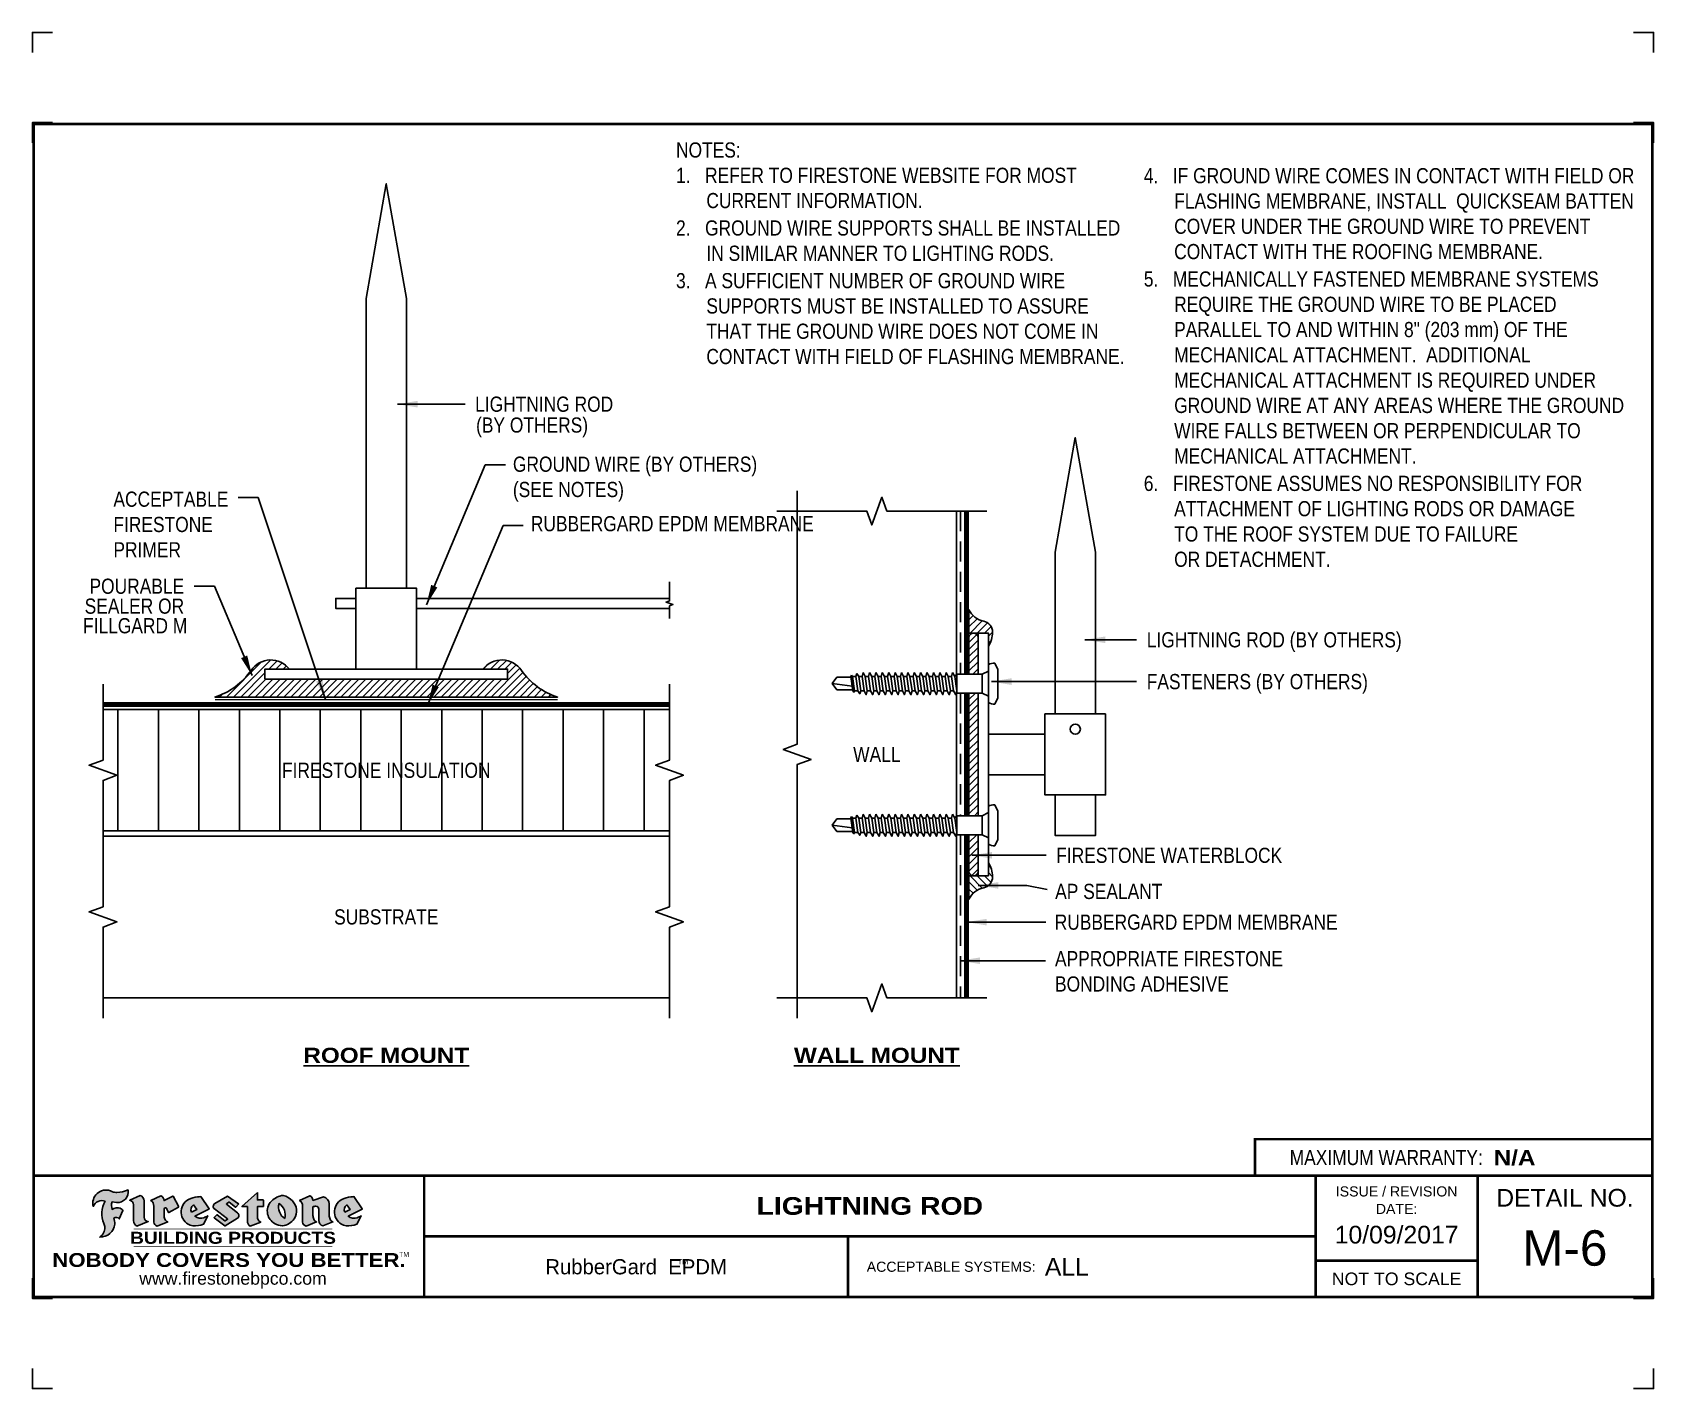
# Model space of a CAD drawing. Header units: inches. Extents: x 255.4 to 275.5, y -169.9 to -153.2.
import ezdxf
from ezdxf.enums import TextEntityAlignment as Align

# ---------------------------------------------------------------- set-up
doc = ezdxf.new("R2010")
doc.units = ezdxf.units.IN
doc.header["$MEASUREMENT"] = 0
doc.linetypes.add('DIVIDE2', pattern=[0.625, 0.25, -0.125, 0, -0.125, 0, -0.125])
doc.linetypes.add('HIDDEN', pattern=[0.375, 0.25, -0.125])
doc.layers.get('0').update_dxf_attribs({"linetype": 'CONTINUOUS'})
doc.layers.get('DEFPOINTS').update_dxf_attribs({"linetype": 'CONTINUOUS'})
for name, color, linetype in [('FSBP-ACCESSORY-FIRESTONE', 7, 'CONTINUOUS'), ('FSBP-ACCESSORY-OTHER', 7, 'CONTINUOUS'), ('FSBP-ADHESIVE', 1, 'HIDDEN'), ('FSBP-ANNO-NOTE', 7, 'CONTINUOUS'), ('FSBP-INSULATION', 7, 'CONTINUOUS'), ('FSBP-MEMBRANE', 7, 'CONTINUOUS'), ('FSBP-SEALANTS', 1, 'CONTINUOUS'), ('FSBP-SUBSTRATE-GENERIC', 9, 'CONTINUOUS'), ('FSBP-TTLB', 7, 'CONTINUOUS'), ('FSBP-TTLB-BORDER', 7, 'CONTINUOUS'), ('FSBP-TTLB-TEXT', 7, 'CONTINUOUS'), ('FSBP-WALL-CURB', 9, 'CONTINUOUS')]:
    doc.layers.add(name, color=color, linetype=linetype)
doc.styles.add('FSBP_ARIAL', font='arial.ttf')
doc.styles.add('FSBP_ARIAL_BOLD', font='')
doc.styles.add('FSBP_ARIAL_NAR', font='ARIALN.TTF')
doc.styles.add('FSBP_BANKGOTHIC', font='bgothm.ttf')
doc.styles.get('FSBP_ARIAL_BOLD').set_extended_font_data('Arial Black')
doc.dimstyles.new('FSBP-LEADER', dxfattribs={"dimtxt": 0.1875, "dimasz": 0.25, "dimexe": 0.0625, "dimexo": 0.125, "dimgap": 0.125, "dimtad": 0, "dimtih": 1, "dimtoh": 1, "dimdec": 4, "dimzin": 0, "dimdsep": 46, "dimlunit": 4, "dimtxsty": 'FSBP_ARIAL_NAR', "dimcen": 0.09375, "dimclrd": 256, "dimclre": 256, "dimclrt": 256, "dimadec": 0, "dimazin": 0, "dimtfac": 1, "dimtdec": 4, "dimtofl": 0, "dimtmove": 0, "dimatfit": 3, "dimfxl": 0, "dimtolj": 1, "dimtzin": 0, "dimlwd": -1, "dimlwe": -1, "dimarcsym": 0})

msp = doc.modelspace()

# ---------------------------------------------------------------- texts
at = {"layer": 'FSBP-ANNO-NOTE', "style": 'FSBP_ARIAL_NAR'}
for s, p in [('LIGHTNING ROD', (260.9171161807939, -157.7613753496663)), ('(BY OTHERS)', (260.9288349307939, -158.0191878496663)), ('LIGHTNING ROD (BY OTHERS)', (269.2160014105695, -160.6733132866116)), ('FASTENERS (BY OTHERS)', (269.2160014105695, -161.1899787850371)), ('FIRESTONE WATERBLOCK', (268.0970411334465, -163.3370995155607)), ('AP SEALANT', (268.0844049994237, -163.7832996482933)), ('RUBBERGARD EPDM MEMBRANE', (268.0789006952867, -164.1628947266584))]:
    msp.add_text(s, height=0.1875, dxfattribs=at).set_placement(p, align=Align.MIDDLE_LEFT)
for s, p in [('POURABLE', (257.3218648946468, -160.0113753496663)), ('SEALER OR', (257.3218648946468, -160.2574690996663)), ('FILLGARD M', (257.3609273946468, -160.4996565996663))]:
    msp.add_text(s, height=0.1875, dxfattribs=at).set_placement(p, align=Align.MIDDLE_RIGHT)
for s, p in [('WALL', (265.8807342619365, -162.0905085200029)), ('FIRESTONE INSULATION', (259.8191593795435, -162.286047044071)), ('SUBSTRATE', (259.8191593795435, -164.098547044071))]:
    msp.add_text(s, height=0.1875, dxfattribs=at).set_placement(p, align=Align.MIDDLE_CENTER)
at = {"layer": 'FSBP-ANNO-NOTE', "style": 'FSBP_ARIAL_BOLD'}
for s, p in [('%%UROOF MOUNT', (259.8191593795435, -165.8090607388324)), ('%%UWALL MOUNT', (265.8807342619365, -165.8090607388324))]:
    msp.add_text(s, height=0.1875, dxfattribs=at).set_placement(p, align=Align.MIDDLE)
at = {"layer": 'FSBP-ANNO-NOTE', "char_height": 0.1875, "attachment_point": 1, "style": 'FSBP_ARIAL_NAR'}
for s, width, gutter_width, heights, insert in [('NOTES:\\P1.   REFER TO FIRESTONE WEBSITE FOR MOST \\P{\\W6.27837; }CURRENT INFORMATION.\\P{\\H0.083333x;\\P}2.   GROUND WIRE SUPPORTS SHALL BE INSTALLED \\P{\\W6.27837; }IN SIMILAR MANNER TO LIGHTING RODS.\\P{\\H0.083333x;\\P}3.   A SUFFICIENT NUMBER OF GROUND WIRE \\P{\\W6.27837; }SUPPORTS MUST BE INSTALLED TO ASSURE \\P{\\W6.27837; }THAT THE GROUND WIRE DOES NOT COME IN \\P{\\W6.27837; }CONTACT WITH FIELD OF FLASHING MEMBRANE.', 5.539432600347936, 5, [3.088098994579923], (263.3994847630893, -154.5259848763999)), ('4.   IF GROUND WIRE COMES IN CONTACT WITH FIELD OR \\P{\\W6.27837; }FLASHING MEMBRANE, INSTALL  QUICKSEAM BATTEN \\P{\\W6.27837; }COVER UNDER THE GROUND WIRE TO PREVENT \\P{\\W6.27837; }CONTACT WITH THE ROOFING MEMBRANE.{\\H0.08333x;\\P\\P}5.   MECHANICALLY FASTENED MEMBRANE SYSTEMS \\P{\\W6.27837; }REQUIRE THE GROUND WIRE TO BE PLACED \\P{\\W6.27837; }PARALLEL TO AND WITHIN 8" (203 mm) OF THE {\\W6.0246;  \\P\\W6.2784; }MECHANICAL ATTACHMENT.  ADDITIONAL {\\W7.1692; \\P\\W6.2784; }MECHANICAL ATTACHMENT IS REQUIRED UNDER \\P{\\W6.27837; }GROUND WIRE AT ANY AREAS WHERE THE GROUND \\P{\\W6.27837; }WIRE FALLS BETWEEN OR PERPENDICULAR TO \\P{\\W6.27837; }MECHANICAL ATTACHMENT.{\\H0.08333x;\\P\\P}6.   FIRESTONE ASSUMES NO RESPONSIBILITY FOR \\P{\\W6.27837; }ATTACHMENT OF LIGHTING RODS OR DAMAGE \\P{\\W6.27837; }TO THE ROOF SYSTEM DUE TO FAILURE\\P{\\W6.27837; }OR DETACHMENT.', 6.189504595557082, 5, [5.536616227414271], (269.1796875, -154.84375)), ('GROUND WIRE (BY OTHERS)\\P(SEE NOTES)', 3.763444145555297, 5, [0.9287120205712289], (261.3839516863967, -158.4092868337964)), ('ACCEPTABLE \\PFIRESTONE PRIMER', 1.944913896027458, 5, [0.9287120205712289], (256.4477227318461, -158.8417821301499)), ('RUBBERGARD EPDM MEMBRANE', 3.301437677684589, 2.5, [0], (261.6056573178324, -159.14453125)), ('APPROPRIATE FIRESTONE BONDING ADHESIVE', 3.641434229308288, 0, [0.5488244563548528], (268.0822582709472, -164.5210490471203))]:
    msp.add_mtext_dynamic_manual_height_columns(s, width=width, gutter_width=gutter_width, heights=heights, dxfattribs=dict(at, insert=insert))

# ---------------------------------------------------------------- blocks, each defined once
blk = doc.blocks.new('TTLB-EPDM_1')
at = {"layer": 'FSBP-TTLB-TEXT'}
h = blk.add_hatch(color=1, dxfattribs=at)
edge = h.paths.add_edge_path()
edge.add_arc((1.037309769669573, -0.1982514792917306), 0.1319107607348553, 264.0410451462098, 370.3106169565175)
edge.add_arc((1.027551646585694, 0.1214293576525799), 0.3273056962876235, 270.05058356628535, 295.23459397187514, ccw=False)
edge.add_arc((1.022801957313345, -0.06680179986895154), 0.1391656561713503, 249.3281275763668, 272.0749124149863, ccw=False)
edge.add_line((0.9736743133014443, -0.1970076156048179), (0.9474927838574558, -0.1852745150568325))
edge.add_arc((0.8939498971398288, -0.3394262635682071), 0.1631857907024099, 70.84590087378872, 194.3325259843273)
edge.add_arc((0.8444260109029493, -0.4259936440910768), 0.1179914261095279, 70.96950098067128, 156.9641407594482, ccw=False)
edge.add_arc((1.153141409296894, -0.4684497516079468), 0.3110405457095052, 150.3231137483159, 203.2084295854517)
edge.add_arc((0.7562495500622943, -0.6412608153899899), 0.1218587156617311, 0.8849157075190988, 24.34668939894999, ccw=False)
edge.add_arc((0.7493781665697374, -0.6475258110744375), 0.1289731377238325, -58.36655102076742, 3.6216782311386737, ccw=False)
edge.add_arc((0.8256699029544474, -0.5792158350996106), 0.1783301886510354, 267.2205474105585, 354.1381621173521)
edge.add_arc((0.7903121048625305, -0.6011409294291745), 0.212787892960859, 0.9996158580669322, 21.00503380861244)
edge.add_arc((1.01880712263941, -0.5666691048185161), 0.05136395668415847, 40.82117713173261, 125.52727787225791, ccw=False)
edge.add_line((1.057676976260041, -0.5330924682126437), (1.102776947655911, -0.4308018311949837))
edge.add_arc((1.040858222524664, -0.4699705673995949), 0.07326744446031509, 32.31675181867256, 66.31481236598174)
edge.add_arc((1.032262518825329, -0.5063316993097662), 0.1102246948011782, 69.8179132332389, 125.254734720681)
edge.add_arc((1.127708877207287, -0.368959353531244), 0.1659710644737306, 164.1569669952081, 196.5811013160487, ccw=False)
edge.add_line((0.9680425188342383, -0.3236487780942383), (1.023615334387159, -0.3294494641845773))
h = blk.add_hatch(color=1, dxfattribs=at)
edge = h.paths.add_edge_path()
edge.add_line((1.275239419159561, -0.6223407783464694), (1.415345367376062, -0.5660418822574371))
edge.add_arc((1.421019305783958, -0.5090099247487757), 0.05731350411836949, 181.9717871001989, 264.31851000495806, ccw=False)
edge.add_line((1.363739737527226, -0.5109819325197265), (1.363412352251203, -0.3102363679013962))
edge.add_arc((1.294263659668751, -0.3103491388303989), 0.06914878453844908, 0.0934405599591014, 72.42834396969012)
edge.add_line((1.315139561173908, -0.2444268274366692), (1.186839444240604, -0.3024209471341379))
edge.add_arc((1.175246268095289, -0.3585110609420917), 0.05727567197445628, -0.017399788185912257, 78.322067691347, ccw=False)
edge.add_line((1.232521937428658, -0.3585284546236807), (1.232574268422297, -0.555126496687123))
edge.add_arc((1.305699496415486, -0.5558575689677219), 0.07312888236350451, 179.4272023230205, 245.3845503102953)
h = blk.add_hatch(color=1, dxfattribs=at)
edge = h.paths.add_edge_path()
edge.add_line((1.792026821926584, -0.3839679064720229), (1.722158956877934, -0.2518542302253621))
edge.add_arc((1.720119655279638, -0.2529327078887852), 0.002306916790721817, 27.87197133405656, 117.3766794470751)
edge.add_line((1.719058846382097, -0.250884159729182), (1.610638460368705, -0.3070279753467702))
edge.add_arc((1.547088841662962, -0.3061026658494403), 0.06355635479880145, 359.165808011073, 425.8793658831422)
edge.add_line((1.573061729235633, -0.2480956029480268), (1.446879247402876, -0.3051325108639702))
edge.add_arc((1.407812067100189, -0.370357133046621), 0.07602957263902092, -3.441403975725109, 59.07992244284969, ccw=False)
edge.add_line((1.483704536400296, -0.3749210150788969), (1.483704536400296, -0.5723838140635706))
edge.add_arc((1.54053746518044, -0.568254406115083), 0.05698275005415228, 184.1557352478595, 255.3066498366543)
edge.add_line((1.526084036778343, -0.6233736605654059), (1.657291340682093, -0.570650514527486))
edge.add_arc((1.688298576827198, -0.5021390388423987), 0.0752015358480571, 207.5160880841914, 245.649226723163, ccw=False)
edge.add_arc((1.721050197024907, -0.4914488168456328), 0.1093332836229113, 179.4823365255141, 204.5537900001094, ccw=False)
edge.add_line((1.611721375809452, -0.4904610114968335), (1.611721375809452, -0.4126404716788983))
edge.add_arc((1.628589765097195, -0.414159299036043), 0.01693662875851176, 28.356188110622725, 174.8549701683585, ccw=False)
edge.add_arc((1.627340435522395, -0.4197189881350504), 0.02111886817708033, 22.216893572439517, 40.10213956426492, ccw=False)
edge.add_line((1.646891420738257, -0.4117336534413738), (1.666638796144639, -0.4549750258192233))
edge.add_arc((1.668737246926742, -0.4540167099035481), 0.002306916790685496, 204.545128184284, 299.6323508190091)
edge.add_line((1.669877862091766, -0.4560219186518992), (1.791128135493295, -0.3870515928837648))
edge.add_line((1.791128135493295, -0.3870515928837648), (1.792026821926584, -0.3839679064720229))
h = blk.add_hatch(color=1, dxfattribs=at)
h.paths.add_polyline_path([(2.063388732080512, -0.2583237030618903, 0.02524281661523788), (2.025024361750752, -0.2610532129309178, 0.1213611957758757), (1.901773912052249, -0.3008158885520373, 0.6151668103976068), (1.93274136141747, -0.6099060679591872, 0.05306812109568645), (1.967936229862175, -0.617865745600497, 0.1150932231766138), (2.099126721549737, -0.5994933789882708), (2.151195569562105, -0.4944891916583316, -0.08755405562188731), (2.104230609512001, -0.5187113292177372, -0.265591761123442), (1.992692314386659, -0.5010701623316862), (2.165347897647223, -0.4141184325909109, 0.4518949533370738), (2.166222728871162, -0.4107679608846269)])
h.paths.add_polyline_path([(2.014217313945437, -0.4188965037300676), (1.951113654018855, -0.4515330109460507, -0.3720533890450154), (1.973177450672722, -0.3607130665457561)], flags=16)
h = blk.add_hatch(color=1, dxfattribs=at)
edge = h.paths.add_edge_path()
edge.add_arc((2.260407392426802, -0.3775796671688782), 0.04152450223225729, 123.20805433950699, 232.2027298779723, ccw=False)
edge.add_line((2.237665217914071, -0.3428366421988329), (2.393535971665983, -0.2540943745380986))
edge.add_arc((2.394677353533142, -0.2560991469722482), 0.002306916790741334, 55.64644466176611, 119.65426054492559, ccw=False)
edge.add_line((2.395979141996861, -0.2541946229174954), (2.531809646140459, -0.3470380726374032))
edge.add_arc((2.530468902927946, -0.3489153772789875), 0.002306916790700397, -42.731101238422525, 54.4661353739603, ccw=False)
edge.add_line((2.532163440279987, -0.3504807552658491), (2.498457913851155, -0.3869673252714421))
edge.add_arc((2.496763376499139, -0.3854019472845934), 0.002306916790672934, 233.7527076894875, 317.26889876138785, ccw=False)
edge.add_line((2.495399362263356, -0.38726241234572), (2.413849913492982, -0.3274738082119626))
edge.add_arc((2.412485899257181, -0.3293342732731342), 0.002306916790720064, 53.75270768979358, 124.4135619297835)
edge.add_line((2.41118211687575, -0.3274311136421062), (2.382933981293377, -0.346782838468144))
edge.add_arc((2.38423776367478, -0.3486859980991606), 0.002306916790694898, 124.4135619293799, 231.8459020253626)
edge.add_line((2.382812599816248, -0.3505000469010184), (2.519899969301207, -0.4581994452042721))
edge.add_arc((2.494247019847682, -0.4908523236374461), 0.04152450223225742, -55.21225898295222, 51.84590202520428, ccw=False)
edge.add_line((2.517938320565804, -0.5249552055672808), (2.364434947484597, -0.6179520922513717))
edge.add_arc((2.36323960192349, -0.6159790200102006), 0.002306916790726996, 233.2955624372927, 301.20872157023314, ccw=False)
edge.add_line((2.361860787187538, -0.6178285429225383), (2.231266621301074, -0.5204709167214361))
edge.add_arc((2.232647938930649, -0.5186232623475259), 0.002306916790697672, 135.5134179846393, 233.21798691998708, ccw=False)
edge.add_line((2.231002150870836, -0.5170067083764565), (2.262839375599356, -0.4845937328397696))
edge.add_arc((2.264485163659225, -0.4862102868108537), 0.002306916790748497, 53.0352839999411, 135.513417985369, ccw=False)
edge.add_line((2.265872365996302, -0.4843670465239001), (2.361834678328762, -0.5565872257804898))
edge.add_arc((2.363221880665761, -0.5547439854936304), 0.002306916790627066, 233.0352840000685, 302.2362632414394)
edge.add_line((2.36445241715569, -0.5566953042850713), (2.39428499383348, -0.5378823484768844))
edge.add_arc((2.393054457343549, -0.5359310296853765), 0.002306916790685166, 302.2362632406177, 412.2027298768422)
edge.add_line((2.394468296066179, -0.5341081404551886), (2.234958295420142, -0.4103916733127022))
h = blk.add_hatch(color=1, dxfattribs=at)
edge = h.paths.add_edge_path()
edge.add_line((2.763460561272041, -0.2072496393923444), (2.763460561272041, -0.2969520779963801))
edge.add_arc((2.765767478062699, -0.2969520779963943), 0.00230691679065842, 179.9999999996471, 269.9999999996471)
edge.add_line((2.765767478062685, -0.2992589947870528), (2.835417693520355, -0.2992589947870528))
edge.add_arc((2.835417693520355, -0.3015659115777538), 0.002306916790701052, 0, 90, ccw=False)
edge.add_line((2.837724610311056, -0.3015659115777538), (2.837724610311056, -0.3790761307453892))
edge.add_arc((2.83541769352037, -0.3790761307453749), 0.002306916790686842, 269.99999999964706, 359.99999999964706, ccw=False)
edge.add_line((2.835417693520355, -0.3813830475360618), (2.765767478062685, -0.3813830475360618))
edge.add_arc((2.765767478062699, -0.3836899643267202), 0.00230691679065842, 90.00000000035294, 180.0000000003529)
edge.add_line((2.763460561272041, -0.3836899643267344), (2.763460561272041, -0.5033995910642801))
edge.add_arc((2.836735953378943, -0.5071368822038516), 0.07337063740681413, 177.0802527808789, 245.3249543133826)
edge.add_line((2.806105814540615, -0.5738080530967267), (2.674529557384915, -0.6226036013049594))
edge.add_arc((2.708610405062069, -0.564298408791804), 0.06753517344606039, 177.0345319916277, 239.6926428024901, ccw=False)
edge.add_line((2.641165668230087, -0.560804539009709), (2.641165668230087, -0.3836899643267344))
edge.add_arc((2.638858751439429, -0.3836899643267202), 0.00230691679065842, 359.9999999996471, 449.999999999647)
edge.add_line((2.638858751439443, -0.3813830475360618), (2.572857950769389, -0.3813830475360618))
edge.add_line((2.572857950769389, -0.3813830475360618), (2.763460561272041, -0.2072496393923444))
h = blk.add_hatch(color=1, dxfattribs=at)
edge = h.paths.add_edge_path(flags=16)
edge.add_arc((2.940363509127394, -0.4847985213681437), 0.1684614578629418, 344.5558804047865, 417.0140046669545)
edge.add_arc((3.194458079644619, -0.3883534532477785), 0.1684614578629414, 164.5558804047864, 237.0140046669546)
edge = h.paths.add_edge_path()
edge.add_arc((3.069375116502199, -0.4399344555144872), 0.1828726885096673, 136.0914512150047, 191.213418978326)
edge.add_arc((3.064939550433406, -0.4318234379590333), 0.1803148804748503, 194.0167254156723, 240.6663730831859)
edge.add_arc((3.098047041778981, -0.3845058757092554), 0.2378525180183701, 239.2975390661776, 264.2889872773176)
edge.add_arc((3.04884478212623, -0.4190232383793012), 0.203760689247156, 277.1986764832036, 326.503572961274)
edge.add_arc((3.077739326803546, -0.4341046616465112), 0.171374865791709, 325.3768876809902, 406.3828327799087)
edge.add_arc((3.011839488065919, -0.4896144380417797), 0.2571945645850002, 44.28462553519766, 73.82901434867304)
edge.add_arc((3.117152499586992, -0.4983433120546693), 0.2579560664039132, 97.50292863483666, 134.1039137579027)
h = blk.add_hatch(color=1, dxfattribs=at)
edge = h.paths.add_edge_path()
edge.add_line((3.322690228557462, -0.5721896537377091), (3.322690228557462, -0.3749210150788969))
edge.add_arc((3.246797759257384, -0.3703571330465745), 0.076029572638996, 356.5585960242387, 419.0799224428129)
edge.add_line((3.285864939560099, -0.3051325108639702), (3.412047421392799, -0.2480956029480268))
edge.add_arc((3.386074533820159, -0.3061026658494941), 0.06355635479883807, 0.3962622833877276, 65.87936588318718, ccw=False)
edge.add_line((3.449629368605429, -0.3056631084210863), (3.580526418688805, -0.2593848434574539))
edge.add_arc((3.555744121700958, -0.3530904070730321), 0.09692726601172152, 2.366977007666776, 75.18615851992018, ccw=False)
edge.add_line((3.652588689330287, -0.3490873311063041), (3.652588689330287, -0.4883770011386872))
edge.add_arc((3.761877549389556, -0.4914934052703811), 0.1093332836229047, 178.3666365323574, 204.5537900000422)
edge.add_arc((3.729125929191727, -0.5021836272670953), 0.07520153584796169, 207.5160880841711, 245.2240541443093)
edge.add_line((3.697611150971852, -0.5704631245385627), (3.572585913552643, -0.6207021253773775))
edge.add_arc((3.59534718600759, -0.5526356419907701), 0.07177131519198746, 180.3328587115751, 251.51018566665869, ccw=False)
edge.add_line((3.523577081955409, -0.5530525936986663), (3.523577081955409, -0.4153032515383615))
edge.add_arc((3.486319529276879, -0.4148773504126441), 0.0372599868942854, 359.3450650296066, 449.0500281941028)
edge.add_arc((3.482769874121713, -0.4419622099033496), 0.06447454900600783, 86.29402372314017, 119.8211331593848)
edge.add_line((3.450707067966732, -0.3860252459975726), (3.450707067966732, -0.4904610114968335))
edge.add_arc((3.560035889182251, -0.491448816845647), 0.1093332836229751, 179.4823365255069, 204.5537900001023)
edge.add_arc((3.527284268984408, -0.5021390388424952), 0.07520153584796385, 207.5160880841699, 245.6492267231416)
edge.add_line((3.496277032839316, -0.570650514527486), (3.365069728935509, -0.6233736605654059))
edge.add_arc((3.37950248606194, -0.5682868177318081), 0.05694615642555727, 183.9298782390169, 255.318496325343, ccw=False)
h = blk.add_hatch(color=1, dxfattribs=at)
h.paths.add_polyline_path([(3.957695472291277, -0.2583237030618903, 0.02524281661523822), (3.919331101961575, -0.2610532129309178, 0.1085638477195505), (3.807890832595604, -0.2939221658134414, 0.6425897848490651), (3.827048101628293, -0.6099060679591872, 0.05306812109569052), (3.862242970072884, -0.617865745600497, 0.1150932231766133), (3.993433461760503, -0.5994933789882708), (4.045502309772871, -0.4944891916583316, -0.08755405562189084), (3.998537349722767, -0.5187113292177372, -0.2655917611234366), (3.886999054597368, -0.5010701623316862), (4.059654637857989, -0.4141184325909109, 0.4518949533370731), (4.060529469081928, -0.4107679608846269)])
h.paths.add_polyline_path([(3.90852405415626, -0.4188965037300676), (3.845420394229677, -0.4515330109460507, -0.3720533890450147), (3.867484190883488, -0.3607130665457561)], flags=16)
at = {"layer": 'DEFPOINTS', "linetype": 'Continuous', "ltscale": 1.75}
for points in [[(-0.015625, 13.88083333333333), (-0.015625, 14.13083333333333), (0.234375, 14.13083333333333)], [(20.01562500000003, 13.88083333333333), (20.01562500000003, 14.13083333333333), (19.76562500000003, 14.13083333333333)], [(-0.015625, -2.380833333333342), (-0.015625, -2.630833333333342), (0.234375, -2.630833333333342)], [(20.01562500000003, -2.380833333333342), (20.01562500000003, -2.630833333333342), (19.76562500000003, -2.630833333333342)]]:
    blk.add_lwpolyline(points, dxfattribs=at)
at = {"layer": 'DEFPOINTS', "color": 1}
for points in [[(0.234375, 13.015625), (-0.015625, 13.015625), (-0.015625, 12.765625)], [(20.015625, 12.765625), (20.015625, 13.015625), (19.765625, 13.015625)], [(0.234375, -1.515625), (-0.015625, -1.515625), (-0.015625, -1.265625)], [(20.015625, -1.265625), (20.015625, -1.515625), (19.765625, -1.515625)]]:
    blk.add_lwpolyline(points, dxfattribs=at)
at = {"layer": 'FSBP-TTLB', "const_width": 0.03125}
blk.add_lwpolyline([(15.09028770518938, 0), (20, 0), (20, 0.4512598240669945), (15.09028770518938, 0.4512598240669945)], close=True, dxfattribs=at)
for points in [[(0, 0), (0, -1.5), (20, -1.5), (20, 0), (0, 0)], [(4.825208527206769, 0), (4.825208527206769, -0.75)], [(15.84028770518938, 0), (15.84028770518938, -1.5)], [(17.84110496735593, 0), (17.84110496735593, -1.5)], [(20, 0), (20, -1.5)], [(4.825208527206769, -0.75), (15.84028770518938, -0.75)], [(4.825208527206769, -0.75), (4.825208527206769, -1.5)], [(15.84028770518938, -1.048740175933006), (17.84110496735593, -1.048740175933006)]]:
    blk.add_lwpolyline(points, dxfattribs=at)
at = {"layer": 'FSBP-TTLB-BORDER', "const_width": 0.03125}
blk.add_lwpolyline([(20, 0), (20, 13), (0, 13), (0, 0)], dxfattribs=at)
at = {"layer": 'FSBP-TTLB-TEXT', "color": 1}
blk.add_line((0.7358432058323388, -0.379822754145593), (0.7358432058323388, -0.379822754145593), dxfattribs=at)
for points in [[(1.023615323725323, -0.3294494630716969, 0.5000510906601082), (1.167090420776901, -0.1746414942047778, -0.1103304102359608), (1.027840608309816, -0.2058762110801382, -0.09957876667165425), (0.9736743133014443, -0.1970076156048179), (0.9474927838574558, -0.1852745150568325, 0.5978159689075124), (0.7358432058323388, -0.379822754145593, -0.3938834584182213), (0.8828996422548698, -0.3144510229727047, 0.2349406564350952), (0.86727108227484, -0.5910237178633082, -0.1027304183841549), (0.8780937320133262, -0.6393788197974146, -0.2772692352614086), (0.8170223912655956, -0.7573362346216896, 0.3985429150902959), (1.003067614090241, -0.5974286950643517, 0.0875124847930418), (0.9889600163401155, -0.5248671157293501, -0.3874031597924062), (1.057676976260041, -0.5330924682126437), (1.102776947655911, -0.4308018311949837, 0.1494423498871741), (1.07029056398062, -0.4028746979725923, 0.2467195073738216), (0.9686394281704906, -0.4163228904100862, -0.1424285161541127), (0.9680425188342383, -0.3236487780942383), (1.023615334387159, -0.3294494641845773)], [(2.166222728871162, -0.4107679608846269), (2.063388732080512, -0.2583237030618903, 0.02524281661523788), (2.025024361750752, -0.2610532129309178, 0.1085638477195265), (1.913584092384895, -0.2939221658134414, 0.6425897848491228), (1.93274136141747, -0.6099060679591872, 0.05306812109568648), (1.967936229862175, -0.617865745600497, 0.1150932231766137), (2.099126721549737, -0.5994933789882708), (2.151195569562105, -0.4944891916583316, -0.0875540556218873), (2.104230609512001, -0.5187113292177372, -0.2655917611234418), (1.992692314386659, -0.5010701623316862), (2.165347897647223, -0.4141184325909109)], [(2.763460561272041, -0.2072496393923444), (2.763460561272041, -0.2969520779963801, 0.4142135623730958), (2.765767478062685, -0.2992589947870528), (2.835417693520355, -0.2992589947870528, -0.414213562373095), (2.837724610311056, -0.3015659115777538), (2.837724610311056, -0.3790761307453892, -0.4142135623730938), (2.835417693520355, -0.3813830475360618), (2.765767478062685, -0.3813830475360618, 0.4142135623730958), (2.763460561272041, -0.3836899643267344), (2.763460561272041, -0.5033995910642801, 0.3068985753588853), (2.806105814540615, -0.5738080530967267), (2.674529557384915, -0.6226036013049594, -0.2804194150632976), (2.641165668230087, -0.560804539009709), (2.641165668230087, -0.3836899643267344, 0.414213562373095), (2.638858751439443, -0.3813830475360618), (2.572857950769389, -0.3813830475360618), (2.763460561272041, -0.2072496393923444)], [(4.060529469081928, -0.4107679608846269), (3.957695472291277, -0.2583237030618903, 0.02524281661523788), (3.919331101961575, -0.2610532129309178, 0.1085638477195265), (3.807890832595604, -0.2939221658134414, 0.6425897848491228), (3.827048101628293, -0.6099060679591872, 0.05306812109568648), (3.862242970072884, -0.617865745600497, 0.1150932231766137), (3.993433461760503, -0.5994933789882708), (4.045502309772871, -0.4944891916583316, -0.0875540556218873), (3.998537349722767, -0.5187113292177372, -0.2655917611234418), (3.886999054597368, -0.5010701623316862), (4.059654637857989, -0.4141184325909109)], [(4.059654637857989, -0.4141184325909109, 0.4518949533370731), (4.060529469081928, -0.4107679608846269, 0.4518949533370731)]]:
    blk.add_lwpolyline(points, format="xyb", dxfattribs=at)
for points in [[(1.275239419159561, -0.6223407783464694), (1.415345367376062, -0.5660418822574371, -0.3756100036733062), (1.363739737527226, -0.5109819325197265), (1.363412352251203, -0.3102363679013962, 0.3265360292958048), (1.315139561173908, -0.2444268274366692), (1.186839444240604, -0.3024209471341379, -0.3557863980845349), (1.232521937428658, -0.3585284546236807), (1.232574268422297, -0.555126496687123, 0.2960110723418457)], [(1.792026821926584, -0.3839679064720229), (1.722158956877934, -0.2518542302253621, 0.4116839150163434), (1.719058846382097, -0.250884159729182), (1.610638460368705, -0.3070279753467702, 0.2996033003794034), (1.573061729235633, -0.2480956029480268), (1.446879247402876, -0.3051325108639702, -0.2797757560995365), (1.483704536400296, -0.3749210150788969), (1.483704536400296, -0.5723838140635706, 0.320828638474519), (1.526084036778343, -0.6233736605654059), (1.657291340682093, -0.570650514527486, -0.1679398621276611), (1.621603752698661, -0.5368819723450571, -0.1098333365370753), (1.611721375809452, -0.4904610114968335), (1.611721375809452, -0.4126404716788983, -0.743334502655012), (1.64349420176768, -0.4061152228778298, -0.07819791644735608), (1.646891420738257, -0.4117336534413738), (1.666638796144639, -0.4549750258192233, 0.4404648714563479), (1.669877862091766, -0.4560219186518992), (1.791128135493295, -0.3870515928837648)], [(1.951113654018855, -0.4515330109460507), (2.014217313945437, -0.4188965037300676), (1.973177450672722, -0.3607130665457561, 0.3720533890450154)], [(2.234958295420142, -0.4103916733127022, -0.5150044486718882), (2.237665217914071, -0.3428366421988329), (2.393535971665983, -0.2540943745380986, -0.2867822934100265), (2.395979141996861, -0.2541946229174954), (2.531809646140459, -0.3470380726374032, -0.4515027974650387), (2.532163440279987, -0.3504807552658491), (2.498457913851155, -0.3869673252714421, -0.3814439164929681), (2.495399362263356, -0.38726241234572), (2.413849913492982, -0.3274738082119626, 0.3184718635035665), (2.41118211687575, -0.3274311136421062), (2.382933981293377, -0.346782838468144, 0.5064094529656681), (2.382812599816248, -0.3505000469010184), (2.519899969301207, -0.4581994452042721, -0.5043597839115849), (2.517938320565804, -0.5249552055672808), (2.364434947484597, -0.6179520922513717, -0.3053163970316367), (2.361860787187538, -0.6178285429225383), (2.231266621301074, -0.5204709167214361, -0.4541703869768119), (2.231002150870836, -0.5170067083764565), (2.262839375599356, -0.4845937328397696, -0.3762644290664977), (2.265872365996302, -0.4843670465239001), (2.361834678328762, -0.5565872257804898, 0.3114700032088108), (2.36445241715569, -0.5566953042850713), (2.39428499383348, -0.5378823484768844, 0.520381097387146), (2.394468296066179, -0.5341081404551886)], [(2.937624918725987, -0.3131105398334029, 0.2452625673097023), (2.889993533867141, -0.4754966266250307, 0.2064059665179019), (2.976604338974084, -0.5890186876871866, 0.1094800500670344), (3.074378098474654, -0.6211778035979165, 0.2185147641853038), (3.218764944843201, -0.5314757029352819, 0.3689489483072479), (3.195959963110113, -0.3100352223135445, 0.1296305888694145), (3.0834694040758, -0.242595816912754, 0.1610736375384317)], [(3.10274193015772, -0.5296595419651595, 0.3271311138286319), (3.032079658614293, -0.3434924326507627, 0.3271311138286322)], [(3.322690228557462, -0.5721896537377091), (3.322690228557462, -0.3749210150788969, 0.2797757560995341), (3.285864939560099, -0.3051325108639702), (3.412047421392799, -0.2480956029480268, -0.2937618496109166), (3.449629368605429, -0.3056631084210863), (3.580526418688805, -0.2593848434574539, -0.3288760160581939), (3.652588689330287, -0.3490873311063041), (3.652588689330287, -0.4883770011386872, 0.114762897203527), (3.662431105063263, -0.536926560769686, 0.166032965990522), (3.697611150971852, -0.5704631245385627), (3.572585913552643, -0.6207021253773775, -0.3209557512194564), (3.523577081955409, -0.5530525936986663), (3.523577081955409, -0.4153032515383615, 0.4127061514896111), (3.48693727661589, -0.3776224848030694, 0.1473421876160361), (3.450707067966732, -0.3860252459975726), (3.450707067966732, -0.4904610114968335, 0.1098333365370753), (3.460589444855941, -0.5368819723450855, 0.1679398621276611), (3.496277032839316, -0.570650514527486), (3.365069728935509, -0.6233736605654059, -0.3219729545308964), (3.322690228557462, -0.5721896537377091, 29.1476284739)], [(3.845420394229677, -0.4515330109460507), (3.90852405415626, -0.4188965037300676), (3.867484190883488, -0.3607130665457561, 0.3720533890450154)]]:
    blk.add_lwpolyline(points, format="xyb", close=True, dxfattribs=at)
at = {"layer": 'FSBP-TTLB-TEXT'}
for points, const_width in [([(1.233926579809207, -0.6584455781731435), (3.691229482685259, -0.6584455781731577)], 0.0078125), ([(10.06152282927678, -0.75), (10.06152282927678, -1.5)], 0.03125), ([(1.233926579809207, -0.8761560960495984), (3.691229482685259, -0.8761560960495842)], 0.0078125)]:
    blk.add_lwpolyline(points, dxfattribs=dict(at, const_width=const_width))
at = {"layer": 'FSBP-TTLB-TEXT', "color": 1}
for centre, start, end in [((1.789987520328282, -0.3850463841354355), 299.6323508193319, 27.87197133380463), ((2.164310260790558, -0.412058050385383), 296.7304547840455, 34.00233684987403)]:
    blk.add_arc(centre, 0.00230691679068068, start, end, dxfattribs=at)
at = {"layer": 'FSBP-TTLB-TEXT', "style": 'FSBP_ARIAL_NAR'}
blk.add_text('MAXIMUM WARRANTY:', height=0.1875, dxfattribs=at).set_placement((17.90516569312837, 0.2256299120335257), align=Align.MIDDLE_RIGHT)
at = {"layer": 'FSBP-TTLB-TEXT'}
for s, height, style, p in [('ISSUE / REVISION', 0.125, 'FSBP_ARIAL', (16.84069633627263, -0.1938496373466023)), ('DETAIL NO.', 0.21875, 'FSBP_ARIAL', (18.92055248367797, -0.2724398367368792)), ('DATE:', 0.125, 'FSBP_ARIAL', (16.84069633627263, -0.409973105348854)), ('www.firestonebpco.com', 0.15625, 'FSBP_ARIAL', (2.462578031247233, -1.268657306740124)), ('RubberGard  EPDM', 0.1875, 'FSBP_BANKGOTHIC', (7.443365678241776, -1.125)), ('TM', 0.0625, 'FSBP_BANKGOTHIC', (8.023397742165457, -1.062518816683806)), ('NOT TO SCALE', 0.15625, 'FSBP_ARIAL', (16.84069633627263, -1.274370087966503))]:
    blk.add_text(s, height=height, dxfattribs=dict(at, style=style)).set_placement(p, align=Align.MIDDLE_CENTER)
at = {"layer": 'FSBP-TTLB-TEXT', "lineweight": 18, "style": 'FSBP_ARIAL_BOLD'}
blk.add_text('BUILDING PRODUCTS', height=0.1484375, dxfattribs=at).set_placement((2.462578031247233, -0.7673008371113639), align=Align.MIDDLE_CENTER)
at = {"layer": 'FSBP-TTLB-TEXT', "color": 1}
for s, height, style, p in [('NOBODY COVERS YOU BETTER.', 0.171875, 'FSBP_ARIAL_BOLD', (2.412604263603384, -1.041650450587369)), ('TM', 0.0625, 'FSBP_BANKGOTHIC', (4.576671173373001, -0.9725745042934193))]:
    blk.add_text(s, height=height, dxfattribs=dict(at, style=style)).set_placement(p, align=Align.MIDDLE_CENTER)
at = {"layer": 'FSBP-TTLB-TEXT', "style": 'FSBP_ARIAL'}
blk.add_text('ACCEPTABLE SYSTEMS:', height=0.125, dxfattribs=at).set_placement((10.29281281591562, -1.125), align=Align.MIDDLE_LEFT)
at = {"layer": 'FSBP-TTLB-TEXT'}
for tag, height, style, p in [('MAXIMUM_WARRANTY', 0.1875, 'FSBP_ARIAL_BOLD', (18.03987100774941, 0.2240244307510579)), ('ACCPT_SYSTEMS', 0.21875, 'FSBP_ARIAL', (12.49438170418193, -1.125))]:
    blk.add_attdef(tag, text='', height=height, dxfattribs=dict(at, style=style)).set_placement(p, align=Align.MIDDLE_LEFT)
for tag, height, style, p in [('DETAIL_DESCP_LINE_1', 0.21875, 'FSBP_ARIAL_BOLD', (10.33118450231211, -0.3736318192489421)), ('ISSUE_REV_DATE', 0.21875, 'FSBP_ARIAL', (16.84069633627263, -0.7282559425942452)), ('DETAIL_NUMBER', 0.4375, 'FSBP_ARIAL', (18.91941590748775, -0.8931630692489421))]:
    blk.add_attdef(tag, text='', height=height, dxfattribs=dict(at, style=style)).set_placement(p, align=Align.MIDDLE_CENTER)
blk = doc.blocks.new('FSBP_AP_FASTENER_02')
at = {"layer": 'FSBP-ACCESSORY-FIRESTONE'}
for p, q in [((-0.125, 0), (-0.09375, -0.0625)), ((0.09375, -0.0625), (0.125, 0)), ((-0.09375, -0.0625), (-0.09375, -0.3125)), ((-0.09375, -0.0625), (0.09375, -0.0625)), ((0.09375, -0.0625), (0.09375, -0.3125)), ((-0.09375, -0.3125), (-0.0703125, -0.3325892857142776)), ((-0.0703125, -0.3641565527315151), (-0.0703125, -0.3957238197487527)), ((-0.0703125, -0.4272910867660471), (-0.0703125, -0.4588583537832847)), ((0.0703125, -0.3440672670172376), (0.0703125, -0.3756345340344751)), ((0.0703125, -0.4072018010517695), (0.0703125, -0.4387690680690071)), ((0.0703125, -0.4703363350862446), (0.0703125, -0.501903602103539)), ((-0.0703125, -0.4904256208005222), (-0.0703125, -0.5219928878178166)), ((-0.0703125, -0.5535601548350542), (-0.0703125, -0.5851274218523486)), ((-0.0703125, -0.6166946888695861), (-0.0703125, -0.6482619558868237)), ((0.0703125, -0.5334708691207766), (0.0703125, -0.5650381361380141)), ((0.0703125, -0.5966054031553085), (0.0703125, -0.6281726701725461)), ((-0.0703125, -0.6798292229041181), (-0.0703125, -0.7113964899213556)), ((-0.0703125, -0.7429637569385932), (-0.0703125, -0.7745310239558876)), ((0.0703125, -0.6597399371897836), (0.0703125, -0.691307204207078)), ((0.0703125, -0.7228744712243156), (0.0703125, -0.7544417382415531)), ((0.0703125, -0.7860090052588475), (0.0703125, -0.8175762722760851)), ((-0.0703125, -0.8060982909731251), (-0.0703125, -0.8376655579903627)), ((-0.0703125, -0.8692328250076571), (-0.0703125, -0.9008000920248946)), ((-0.0703125, -0.9323673590421322), (-0.0703125, -0.9639346260594266)), ((0.0703125, -0.8491435392933226), (0.0703125, -0.880710806310617)), ((0.0703125, -0.9122780733278546), (0.0703125, -0.943845340345149)), ((-0.0703125, -0.9955018930766641), (-0.0703125, -1.027069160093902)), ((-0.0703125, -1.058636427111196), (-0.0703125, -1.090203694128434)), ((0.0703125, -0.9754126073623866), (0.0703125, -1.006979874379624)), ((0.0703125, -1.038547141396919), (0.0703125, -1.070114408414156)), ((0.0703125, -1.101681675431394), (0.0703125, -1.133248942448688)), ((-0.0703125, -1.121770961145671), (-0.0703125, -1.153338228162966)), ((-0.0703125, -1.184905495180203), (-0.0703125, -1.216472762197441)), ((-0.0703125, -1.248040029214735), (-0.0703125, -1.279607296231973)), ((0.0703125, -1.164816209465926), (0.0703125, -1.196383476483163)), ((0.0703125, -1.227950743500458), (0.0703125, -1.259518010517695)), ((-0.0703125, -1.31117456324921), (-0.0703125, -1.342741830266505)), ((-0.0625, -1.498492581068092), (-0.0625, -1.35740939234654)), ((0, -1.545367581068092), (0.02460623630037162, -1.344965644303613)), ((0.0625, -1.498492581068092), (0.0625, -1.339552249489429)), ((0.0703125, -1.291085277534933), (0.0703125, -1.322652544552227)), ((0, -1.545367581068092), (-0.06250000000002842, -1.498492581068092)), ((0.0625, -1.498492581068092), (0, -1.545367581068092))]:
    blk.add_line(p, q, dxfattribs=at)
blk.add_lwpolyline([(0.1875, 0, 0.1250000000000271), (0.203125, 0.0625), (0.140625, 0.09375), (-0.140625, 0.09375), (-0.203125, 0.0625, 0.1250000000000271), (-0.1875, 0)], format="xyb", close=True, dxfattribs=at)
for points in [[(-0.109375, -0.3539532763657576), (-0.0703125, -0.3325892857142776), (0.0703125, -0.3125), (0.109375, -0.3227032763657576), (0.0703125, -0.3440672670172376), (-0.0703125, -0.3641565527315151)], [(-0.109375, -0.4170878104002895), (-0.0703125, -0.3957238197487527), (0.0703125, -0.3756345340344751), (0.109375, -0.3858378104002895), (0.0703125, -0.4072018010517695), (-0.0703125, -0.4272910867660471)], [(-0.109375, -0.4802223444347646), (-0.0703125, -0.4588583537832847), (0.0703125, -0.4387690680690071), (0.109375, -0.4489723444347646), (0.0703125, -0.4703363350862446), (-0.0703125, -0.4904256208005222)], [(-0.109375, -0.5433568784692966), (-0.0703125, -0.5219928878178166), (0.0703125, -0.501903602103539), (0.109375, -0.5121068784692966), (0.0703125, -0.5334708691207766), (-0.0703125, -0.5535601548350542)], [(-0.109375, -0.6064914125038285), (-0.0703125, -0.5851274218523486), (0.0703125, -0.5650381361380141), (0.109375, -0.5752414125038285), (0.0703125, -0.5966054031553085), (-0.0703125, -0.6166946888695861)], [(-0.109375, -0.6696259465383037), (-0.0703125, -0.6482619558868237), (0.0703125, -0.6281726701725461), (0.109375, -0.6383759465383037), (0.0703125, -0.6597399371897836), (-0.0703125, -0.6798292229041181)], [(-0.109375, -0.7327604805728356), (-0.0703125, -0.7113964899213556), (0.0703125, -0.691307204207078), (0.109375, -0.7015104805728356), (0.0703125, -0.7228744712243156), (-0.0703125, -0.7429637569385932)], [(-0.109375, -0.7958950146073676), (-0.0703125, -0.7745310239558876), (0.0703125, -0.7544417382415531), (0.109375, -0.7646450146073676), (0.0703125, -0.7860090052588475), (-0.0703125, -0.8060982909731251)], [(-0.109375, -0.8590295486418427), (-0.0703125, -0.8376655579903627), (0.0703125, -0.8175762722760851), (0.109375, -0.8277795486418427), (0.0703125, -0.8491435392933226), (-0.0703125, -0.8692328250076571)], [(-0.109375, -0.9221640826763746), (-0.0703125, -0.9008000920248946), (0.0703125, -0.880710806310617), (0.109375, -0.8909140826763746), (0.0703125, -0.9122780733278546), (-0.0703125, -0.9323673590421322)], [(-0.109375, -0.9852986167109066), (-0.0703125, -0.9639346260594266), (0.0703125, -0.943845340345149), (0.109375, -0.9540486167109066), (0.0703125, -0.9754126073623866), (-0.0703125, -0.9955018930766641)], [(-0.109375, -1.048433150745382), (-0.0703125, -1.027069160093902), (0.0703125, -1.006979874379624), (0.109375, -1.017183150745382), (0.0703125, -1.038547141396919), (-0.0703125, -1.058636427111196)], [(-0.109375, -1.111567684779914), (-0.0703125, -1.090203694128434), (0.0703125, -1.070114408414156), (0.109375, -1.080317684779914), (0.0703125, -1.101681675431394), (-0.0703125, -1.121770961145671)], [(-0.109375, -1.174702218814446), (-0.0703125, -1.153338228162966), (0.0703125, -1.133248942448688), (0.109375, -1.143452218814446), (0.0703125, -1.164816209465926), (-0.0703125, -1.184905495180203)], [(-0.109375, -1.237836752848978), (-0.0703125, -1.216472762197441), (0.0703125, -1.196383476483163), (0.109375, -1.206586752848978), (0.0703125, -1.227950743500458), (-0.0703125, -1.248040029214735)], [(-0.099609375, -1.29957619759773), (-0.0703125, -1.279607296231973), (0.0703125, -1.259518010517695), (0.099609375, -1.271116376169175), (0.0703125, -1.291085277534933), (-0.0703125, -1.31117456324921)], [(-0.0849609375, -1.352726280949355), (-0.0703125, -1.342741830266505), (0.0703125, -1.322652544552227), (0.0849609375, -1.328451727377967), (0.0703125, -1.338436178060817), (-0.0703125, -1.358525463775095)]]:
    blk.add_lwpolyline(points, close=True, dxfattribs=at)
blk.add_lwpolyline([(-0.09375, -0.3125), (0.09375, -0.3125)], dxfattribs=at)

# ---------------------------------------------------------------- hatches: boundary and pattern name
at = {"layer": 'FSBP-INSULATION'}
h = msp.add_hatch(dxfattribs=at)
h.set_pattern_fill('LINE', color=256, scale=4, angle=90, style=0)
h.set_pattern_definition([(90, (67.00368764394472, 75.76950336492273), (-0.5, 3.061515884555943e-17), [])])
h.paths.add_polyline_path([(256.3191593795435, -161.5360470440711), (256.3191593795434, -162.2860470440707), (256.4908767182594, -162.3485470440708), (256.3191593795435, -162.4110470440708), (256.3191593795435, -163.036047044071), (263.3191593795435, -163.036047044071), (263.3191593795435, -162.286047044071), (263.1474420408276, -162.223547044071), (263.3191593795435, -162.1610470440711), (263.3191593795435, -161.536047044071)])
h.paths.add_polyline_path([(258.4818149900483, -162.4315002330205), (261.1565037690387, -162.4315002330205), (261.1565037690387, -162.1404659560765), (258.4818149900483, -162.1404659560765)], flags=24)
at = {"layer": 'FSBP-SEALANTS'}
h = msp.add_hatch(dxfattribs=at)
h.set_pattern_fill('ANSI31', color=256, scale=0.5, style=0)
h.set_pattern_definition([(45, (0, 0), (-0.04419417382415922, 0.04419417382415922), [])])
edge = h.paths.add_edge_path()
edge.add_line((267.2587094333319, -160.5905085200029), (267.0195648560693, -160.5905085200029))
edge.add_line((267.0195648560693, -160.5905085200029), (267.0195648560693, -160.3012240363128))
edge.add_arc((267.249239217322, -160.1945066910084), 0.2532565971611686, 204.9217634090143, 259.0769231742984)
edge.add_arc((267.1756747302226, -160.5756947576972), 0.134965086865114, -1.3742466396212762, 79.07692317432162, ccw=False)
edge.add_arc((266.9516524913038, -160.5703205248746), 0.359051779706506, 328.78056234214193, 358.62575336038196, ccw=False)
edge.add_line((267.2587094333319, -160.7564232246476), (267.2587094333319, -160.5905085200029))
h = msp.add_hatch(dxfattribs=at)
h.set_pattern_fill('ANSI31', color=256, scale=0.5, style=0)
h.set_pattern_definition([(45, (64.4286929434117, 75.02234250234656), (-0.04419417382415922, 0.04419417382415922), [])])
h.paths.add_polyline_path([(267.0190505383781, -161.0983210200029), (267.1337094333319, -161.0983210200029), (267.1337094333319, -160.6368193387527, 0.807801588669522), (267.0190505383781, -160.636819338752)])
h.paths.add_polyline_path([(267.019050538378, -162.8483210200029), (267.1337094333319, -162.848321020003), (267.1337094333318, -161.3326960200029), (267.0190505383781, -161.3326960200029)])
h.paths.add_polyline_path([(267.1337094333318, -163.0826960200029), (267.019050538378, -163.082696020003), (267.019050538378, -163.5441977012535, 0.8078015886721441), (267.1337094333319, -163.5441977012533)])
h = msp.add_hatch(dxfattribs=at)
h.set_pattern_fill('ANSI31', color=256, scale=0.5, style=0)
h.set_pattern_definition([(315, (0, -324.1810170400059), (-0.04419417382415922, -0.04419417382415922), [])])
edge = h.paths.add_edge_path()
edge.add_line((267.2587094333319, -163.590508520003), (267.0195648560693, -163.590508520003))
edge.add_line((267.0195648560693, -163.590508520003), (267.0195648560693, -163.8797930036931))
edge.add_arc((267.249239217322, -163.9865103489975), 0.2532565971611686, 100.92307682570163, 155.0782365909857, ccw=False)
edge.add_arc((267.1756747302226, -163.6053222823086), 0.134965086865114, 280.9230768256784, 361.3742466396213)
edge.add_arc((266.9516524913038, -163.6106965151313), 0.359051779706506, 1.374246639618041, 31.21943765785806)
edge.add_line((267.2587094333319, -163.4245938153583), (267.2587094333319, -163.590508520003))

# ---------------------------------------------------------------- linework, layer by layer
at = {"layer": 'FSBP-ACCESSORY-OTHER'}
for p, q in [((267.1337094333318, -162.8483210200029), (267.1337094333319, -161.3326960200029)), ((267.9581891111356, -161.8405085200029), (267.2587094333319, -161.8405085200029)), ((267.9581891111356, -162.340508520003), (267.2587094333319, -162.340508520003))]:
    msp.add_line(p, q, dxfattribs=at)
for points in [[(260.0691593795435, -160.036047044071), (260.0691593795435, -156.4538674989759), (259.8191593795435, -155.036047044071), (259.5691593795435, -156.4538674989755), (259.5691593795435, -160.036047044071)], [(268.5831891111356, -161.5905085200029), (268.5831891111355, -159.5918527522203), (268.3331891111355, -158.1740322973154), (268.0831891111355, -159.5918527522196), (268.0831891111356, -161.5905085200029)], [(259.4441593795435, -161.036047044071), (259.4441593795435, -160.036047044071), (260.1941593795435, -160.036047044071), (260.1941593795435, -161.036047044071)], [(259.4441593795435, -160.161047044071), (259.1941593795435, -160.161047044071), (259.1941593795435, -160.286047044071), (259.4441593795435, -160.286047044071)], [(263.3191593795436, -160.161047044071), (260.1941593795435, -160.161047044071)], [(260.1941593795435, -160.286047044071), (263.3191593795435, -160.286047044071)], [(267.1337094333319, -161.0983210200029), (267.1337094333319, -160.590508520003), (267.2587094333319, -160.590508520003), (267.2587094333319, -163.590508520003), (267.1337094333319, -163.590508520003), (267.1337094333318, -163.0826960200029)], [(268.5831891111356, -162.5905085200029), (268.5831891111356, -163.0905085200029), (268.0831891111356, -163.0905085200029), (268.0831891111356, -162.5905085200029)]]:
    msp.add_lwpolyline(points, dxfattribs=at)
at = {"layer": 'FSBP-ACCESSORY-OTHER', "linetype": 'Continuous'}
msp.add_lwpolyline([(263.3191593795436, -160.411047044071), (263.3191593795436, -160.254797044071), (263.3620887142226, -160.239172044071), (263.2762300448646, -160.207922044071), (263.3191593795436, -160.192297044071), (263.3191593795436, -159.957922044071)], dxfattribs=at)
at = {"layer": 'FSBP-ACCESSORY-OTHER'}
for points in [[(258.3191593795435, -161.161047044071), (258.3191593795435, -161.036047044071), (261.3191593795435, -161.036047044071), (261.3191593795435, -161.161047044071)], [(268.7081891111356, -161.5905085200029), (268.7081891111356, -162.5905085200029), (267.9581891111356, -162.5905085200029), (267.9581891111356, -161.5905085200029)]]:
    msp.add_lwpolyline(points, close=True, dxfattribs=at)
msp.add_circle((268.3331891111356, -161.7780085200029), 0.0625, dxfattribs=at)
at = {"layer": 'FSBP-ADHESIVE', "linetype": 'HIDDEN'}
for p, q in [((266.9126889038026, -159.0824699959348), (266.9126889038026, -161.0983210200029)), ((266.9126889038026, -161.3326960200029), (266.9126889038026, -162.8483210200029)), ((266.9126889038026, -163.0826960200029), (266.9126889038026, -165.098547044071))]:
    msp.add_line(p, q, dxfattribs=at)
at = {"layer": 'FSBP-ADHESIVE', "linetype": 'DIVIDE2', "ltscale": 0.5, "const_width": 0.015625}
msp.add_lwpolyline([(261.9367927138431, -161.4133535093272), (257.7015260452438, -161.4133535093272)], dxfattribs=at)
at = {"layer": 'FSBP-INSULATION', "linetype": 'Continuous'}
for points in [[(256.3191593795435, -163.0360470440708), (256.3191593795435, -162.4110470440708), (256.4908767182594, -162.3485470440708), (256.1474420408276, -162.2235470440708), (256.3191593795435, -162.1610470440708), (256.3191593795435, -161.2235470440707)], [(263.3191593795435, -163.036047044071), (263.3191593795435, -162.411047044071), (263.4908767182594, -162.348547044071), (263.1474420408276, -162.223547044071), (263.3191593795435, -162.161047044071), (263.3191593795435, -161.223547044071)]]:
    msp.add_lwpolyline(points, dxfattribs=at)
at = {"layer": 'FSBP-INSULATION'}
for points in [[(263.3191593795435, -161.536047044071), (256.3191593795435, -161.536047044071)], [(256.3191593795435, -163.036047044071), (263.3191593795435, -163.036047044071)]]:
    msp.add_lwpolyline(points, dxfattribs=at)
at = {"layer": 'FSBP-MEMBRANE', "linetype": 'Continuous', "const_width": 0.06}
for points in [[(266.9895639038026, -161.0983210200029), (266.9895639038026, -159.0824699959348)], [(266.9895639038026, -162.848321020003), (266.9895639038026, -161.3326960200029)], [(266.9895639038026, -165.098547044071), (266.9895639038026, -163.082696020003)]]:
    msp.add_lwpolyline(points, dxfattribs=at)
at = {"layer": 'FSBP-MEMBRANE', "const_width": 0.06}
msp.add_lwpolyline([(256.3191593795435, -161.473547044071), (263.3191593795435, -161.473547044071)], dxfattribs=at)
at = {"layer": 'FSBP-SEALANTS'}
for p, q in [((267.0190505383781, -160.6368193387522), (267.0190505383781, -161.0983210200029)), ((267.0190505383781, -161.3326960200029), (267.019050538378, -162.8483210200029)), ((267.019050538378, -163.0826960200029), (267.019050538378, -163.5441977012535))]:
    msp.add_line(p, q, dxfattribs=at)
at = {"layer": 'FSBP-SEALANTS', "linetype": 'Continuous'}
for p, q in [((257.8451511889101, -161.3807817070642), (258.2822190219837, -160.9437138739907)), ((257.9335395365584, -161.3807817070643), (258.3915312613462, -160.9227899822765)), ((258.3666625472, -161.036047044071), (258.4694211573126, -160.9332884339584)), ((258.4550508948483, -161.036047044071), (258.5324375074771, -160.9586604314422)), ((258.5434392424967, -161.036047044071), (258.5846533216198, -160.9948329649478)), ((261.0183129766496, -161.036047044071), (261.0795212842926, -160.974838736428)), ((261.1067013242979, -161.036047044071), (261.2185956187819, -160.924152749587)), ((261.1155200518979, -161.3807817070642), (261.4707815319163, -161.0255202270459)), ((261.1950896719462, -161.036047044071), (261.3029782441008, -160.9281584719164)), ((261.2834780195946, -161.036047044071), (261.3699060070302, -160.9496190566353)), ((261.3191593795435, -161.0887540317703), (261.4252173207238, -160.98269609059)), ((258.0219278842068, -161.3807817070643), (258.3191593795436, -161.0835502117275)), ((258.1103162318551, -161.3807817070642), (258.3300508948483, -161.161047044071)), ((258.1987045795034, -161.3807817070642), (258.4184392424967, -161.161047044071)), ((258.2870929271517, -161.3807817070643), (258.506827590145, -161.161047044071)), ((258.3754812748001, -161.3807817070643), (258.5952159377933, -161.161047044071)), ((258.4638696224483, -161.3807817070642), (258.6836042854416, -161.161047044071)), ((258.5522579700967, -161.3807817070642), (258.7719926330899, -161.161047044071)), ((258.640646317745, -161.3807817070643), (258.8603809807382, -161.161047044071)), ((258.7290346653933, -161.3807817070643), (258.9487693283866, -161.161047044071)), ((258.8174230130416, -161.3807817070642), (259.0371576760349, -161.161047044071)), ((258.90581136069, -161.3807817070642), (259.1255460236832, -161.161047044071)), ((258.9941997083383, -161.3807817070643), (259.2139343713315, -161.161047044071)), ((259.0825880559866, -161.3807817070643), (259.3023227189798, -161.161047044071)), ((259.1709764036349, -161.3807817070642), (259.3907110666282, -161.161047044071)), ((259.2593647512833, -161.3807817070642), (259.4790994142764, -161.161047044071)), ((259.3477530989315, -161.3807817070643), (259.5674877619248, -161.161047044071)), ((259.4361414465799, -161.3807817070642), (259.6558761095731, -161.161047044071)), ((259.5245297942282, -161.3807817070642), (259.7442644572214, -161.161047044071)), ((259.6129181418765, -161.3807817070642), (259.8326528048698, -161.161047044071)), ((259.7013064895248, -161.3807817070643), (259.9210411525181, -161.161047044071)), ((259.7896948371731, -161.3807817070642), (260.0094295001664, -161.161047044071)), ((259.8780831848215, -161.3807817070642), (260.0978178478147, -161.161047044071)), ((259.9664715324698, -161.3807817070642), (260.1862061954631, -161.161047044071)), ((260.0548598801181, -161.3807817070643), (260.2745945431114, -161.161047044071)), ((260.1432482277664, -161.3807817070642), (260.3629828907597, -161.161047044071)), ((260.2316365754148, -161.3807817070642), (260.451371238408, -161.161047044071)), ((260.3200249230631, -161.3807817070642), (260.5397595860563, -161.161047044071)), ((260.4084132707114, -161.3807817070643), (260.6281479337047, -161.161047044071)), ((260.4968016183597, -161.3807817070642), (260.7165362813529, -161.161047044071)), ((260.585189966008, -161.3807817070642), (260.8049246290012, -161.161047044071)), ((260.6735783136563, -161.3807817070642), (260.8933129766496, -161.161047044071)), ((260.7619666613047, -161.3807817070643), (260.9817013242979, -161.161047044071)), ((260.8503550089529, -161.3807817070642), (261.0700896719462, -161.161047044071)), ((260.9387433566013, -161.3807817070642), (261.1584780195946, -161.161047044071)), ((261.0271317042497, -161.3807817070642), (261.2468663672429, -161.161047044071)), ((261.2039083995462, -161.3807817070642), (261.5084217468594, -161.0762683597511)), ((261.2922967471946, -161.3807817070642), (261.5477262548848, -161.125352199374)), ((261.3806850948429, -161.3807817070642), (261.590314514822, -161.1711522870851)), ((261.4690734424912, -161.3807817070642), (261.6361601049094, -161.213695044646)), ((257.7567628412618, -161.3807817070642), (257.789936452687, -161.347608095639)), ((261.5574617901395, -161.3807817070642), (261.6852901997308, -161.2529532974729)), ((261.6458501377879, -161.3807817070642), (261.7377878564874, -161.2888439883646)), ((261.7342384854362, -161.3807817070643), (261.7937992744351, -161.3212209180653)), ((261.8226268330844, -161.3807817070642), (261.8535475861945, -161.3498609539542)), ((261.9110151807328, -161.3807817070642), (261.9173564778795, -161.3744404099176))]:
    msp.add_line(p, q, dxfattribs=at)
at = {"layer": 'FSBP-SEALANTS'}
for points in [[(267.2587094333319, -160.5905085200029), (267.0195648560693, -160.5905085200029), (267.0195648560693, -160.3012240363128, 0.2407949092831367), (267.2012493897537, -160.4431749046096, -0.3662012242903473), (267.3106009971597, -160.5789316022887, -0.1309653692735158), (267.2587094333319, -160.7564232246476)], [(258.3191593795435, -161.161047044071), (258.3191593795435, -161.036047044071), (258.623877981763, -161.036047044071, 0.5066709040080262), (258.1479633902819, -161.0509544062244, -0.1680352347992641), (257.7015260452438, -161.3807817070642), (261.9367927138432, -161.3807817070642, -0.1680352347992641), (261.4903553688052, -161.0509544062244, 0.5066709040080262), (261.0144407773241, -161.036047044071), (261.3191593795435, -161.036047044071), (261.3191593795435, -161.161047044071)], [(267.2587094333319, -163.590508520003), (267.0195648560693, -163.590508520003), (267.0195648560693, -163.8797930036931, -0.2407949092831367), (267.2012493897537, -163.7378421353963, 0.3662012242903473), (267.3106009971597, -163.6020854377172, 0.1309653692735158), (267.2587094333319, -163.4245938153583)]]:
    msp.add_lwpolyline(points, format="xyb", close=True, dxfattribs=at)
for centre, radius, start, end in [((267.0763799858549, -160.6491487862292), 0.05864026622630496, 12.1373345889007, 167.8626654111222), ((267.0763799858549, -163.5318682537766), 0.05864026622628413, 192.1373345889071, 347.862665411096)]:
    msp.add_arc(centre, radius, start, end, dxfattribs=at)
at = {"layer": 'FSBP-SUBSTRATE-GENERIC'}
for points in [[(256.3191593795435, -165.3485470440708), (256.3191593795435, -164.2235470440708), (256.4908767182594, -164.1610470440708), (256.1474420408276, -164.0360470440708), (256.3191593795435, -163.9735470440708), (256.3191593795435, -163.0360470440708)], [(263.3191593795435, -165.348547044071), (263.3191593795435, -164.223547044071), (263.4908767182594, -164.161047044071), (263.1474420408276, -164.036047044071), (263.3191593795435, -163.973547044071), (263.3191593795435, -163.036047044071)], [(263.3191593795435, -163.098547044071), (256.3191593795435, -163.0985470440711)], [(256.3191593795435, -165.098547044071), (263.3191593795435, -165.098547044071)]]:
    msp.add_lwpolyline(points, dxfattribs=at)
at = {"layer": 'FSBP-WALL-CURB'}
for p, q in [((266.8658139038026, -161.1009699711204), (266.8658139038026, -159.0824699959348)), ((266.8658139038026, -162.8509699711204), (266.8658139038026, -161.3120917018404)), ((266.8658139038026, -165.098547044071), (266.8658139038026, -163.0620917018404))]:
    msp.add_line(p, q, dxfattribs=at)
for points in [[(264.8956546200705, -158.8324699959348), (264.8956546200705, -161.965508520003), (264.7239372813546, -162.028008520003), (265.0673719587864, -162.153008520003), (264.8956546200705, -162.215508520003), (264.8956546200705, -165.348547044071)], [(267.2395639038026, -159.0824699959348), (266.0057342619365, -159.0824699959348), (265.9432342619365, -158.9107526572189), (265.8182342619365, -159.2541873346507), (265.7557342619365, -159.0824699959348), (264.6456546200705, -159.0824699959348)], [(264.6456546200705, -165.098547044071), (265.7557342619365, -165.098547044071), (265.8182342619365, -165.2702643827869), (265.9432342619365, -164.9268297053551), (266.0057342619365, -165.098547044071), (267.2395639038026, -165.098547044071)]]:
    msp.add_lwpolyline(points, dxfattribs=at)

# ---------------------------------------------------------------- block references
msp.add_blockref('TTLB-EPDM_1', (255.4627011304548, -167.2973711702308)).add_auto_attribs({'DETAIL_DESCP_LINE_1': 'LIGHTNING ROD', 'ACCPT_SYSTEMS': 'ALL', 'ISSUE_REV_DATE': '10/09/2017', 'DETAIL_NUMBER': 'M-6', 'MAXIMUM_WARRANTY': 'N/A'})
at = {"layer": 'FSBP-ACCESSORY-FIRESTONE', "xscale": 1.25, "yscale": 1.25, "zscale": 1.25, "rotation": 270}
for p in [(267.2587094333319, -161.2155085200029), (267.2587094333318, -162.9655085200029)]:
    msp.add_blockref('FSBP_AP_FASTENER_02', p, dxfattribs=at)

msp.set_redraw_order([(e.dxf.handle, doc.entitydb.next_handle()) for e in msp.query("TEXT MTEXT ATTDEF DIMENSION ARC_DIMENSION")])  # texts and dimensions are drawn at this point

# ---------------------------------------------------------------- leaders
at = {"layer": 'FSBP-ANNO-NOTE'}
for points in [[(259.9568425911496, -157.7613753496663), (260.7921161807939, -157.7613753496663)], [(260.3155875946309, -160.2404932614469), (261.0421161807939, -158.5113753496663), (261.2921161807939, -158.5113753496663)], [(259.069963692818, -161.4133535054578), (258.23828125, -158.9140625), (257.98828125, -158.9140625)], [(260.3330136029148, -161.473547044071), (261.2625083253599, -159.2613753496663), (261.5125083253599, -159.2613753496663)], [(258.1602701881379, -161.1142671128402), (257.6968648946468, -160.0113753496664), (257.4468648946468, -160.0113753496664)], [(268.4528204448344, -160.6733132866116), (269.0910014105695, -160.6733132866116)], [(267.295817080031, -161.1899787850371), (268.8410014105695, -161.1899787850371), (269.0910014105695, -161.1899787850371)], [(267.0555965330553, -163.3370995155607), (267.9720411334465, -163.3370995155607)], [(267.1333251692429, -163.7085594187047), (267.7346772674694, -163.7109375), (267.9846772674694, -163.76171875)], [(266.9895639038026, -164.1628947266584), (267.9695256952867, -164.1628947266584)], [(266.9069761210929, -164.6401686874197), (267.96484375, -164.6401686874197)]]:
    msp.add_leader(points, dimstyle='FSBP-LEADER', dxfattribs=at)

doc.saveas('drawing.dxf')
